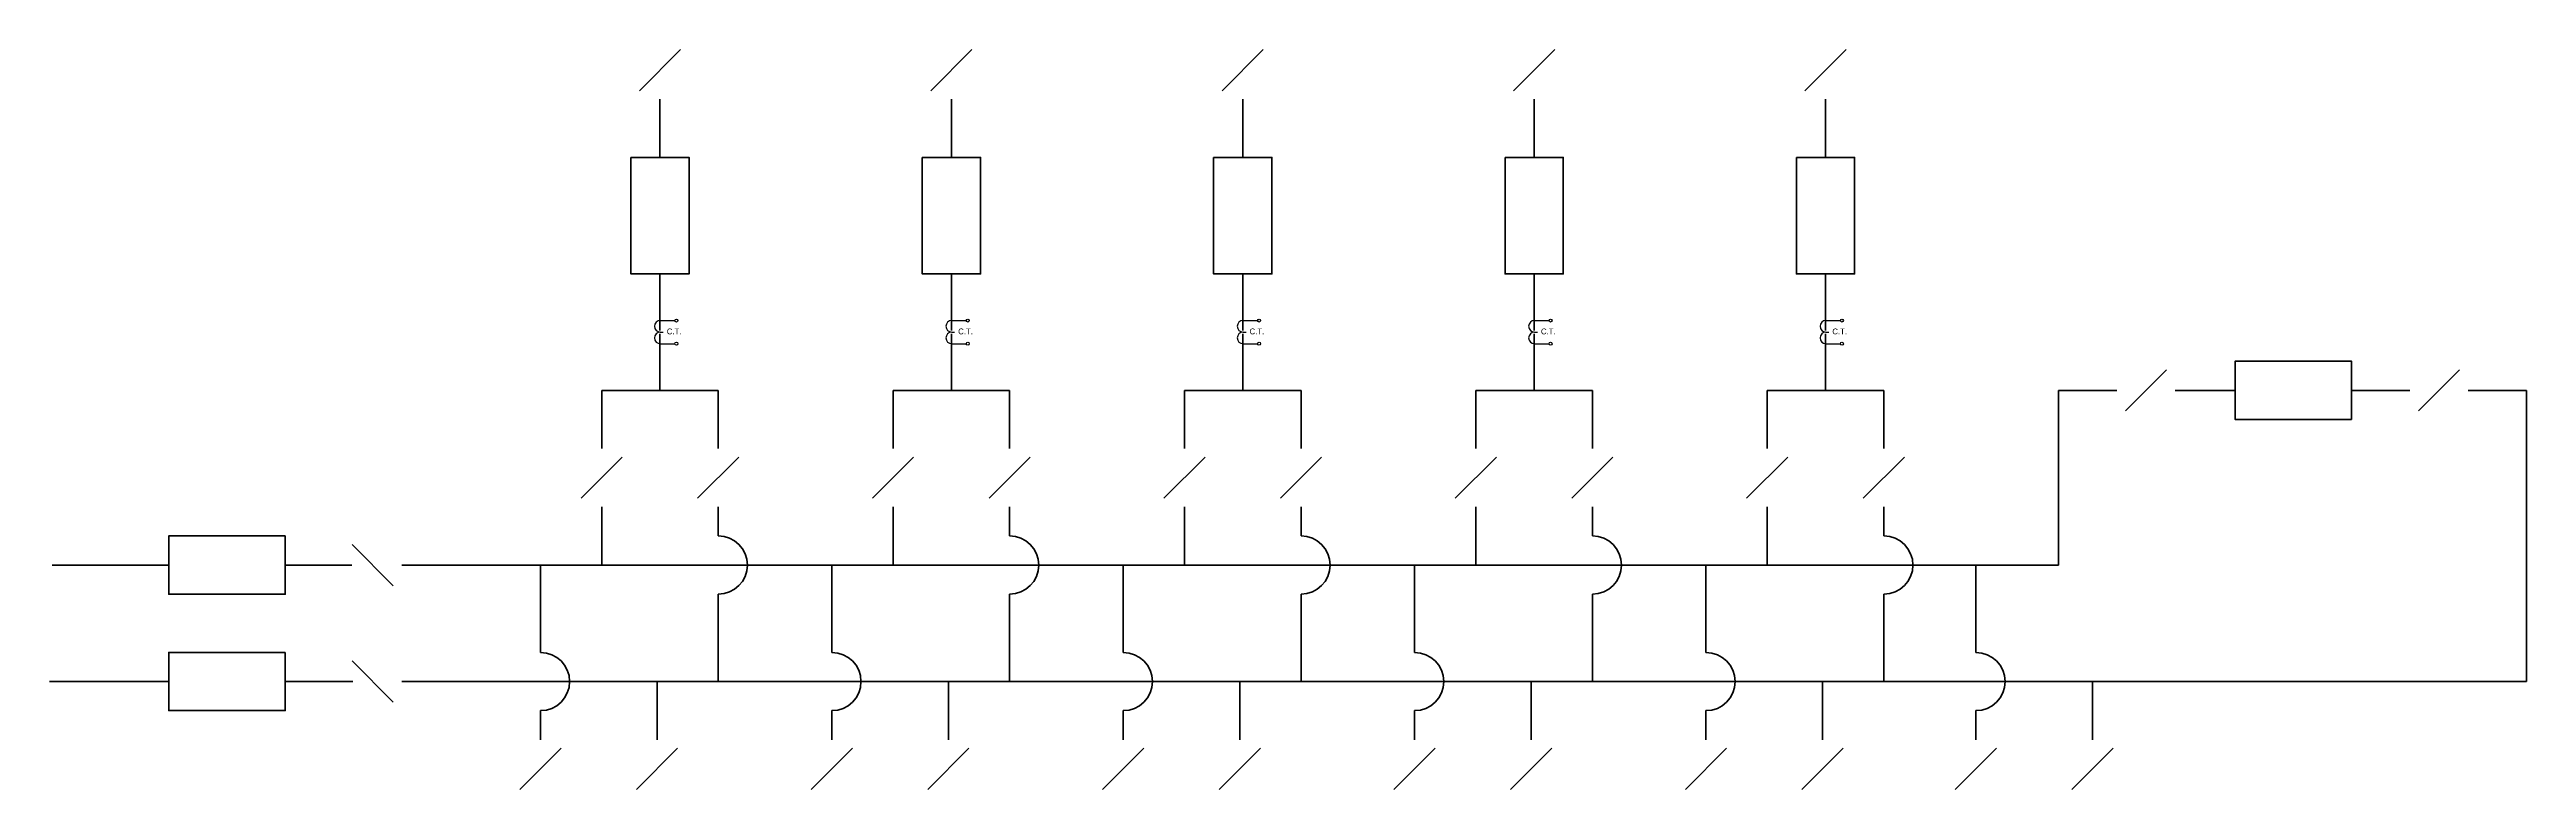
# Model space of a CAD drawing. Header units: millimetres. Extents: x -147 to 640, y -108 to 473.
# Drawn here: x 209.9 to 634.9, y 32.1 to 159.1 of the extents above; entities that cross this region are included whole.
import ezdxf
from ezdxf.enums import TextEntityAlignment as Align

# ---------------------------------------------------------------- set-up
doc = ezdxf.new("R2010")
doc.units = ezdxf.units.MM
doc.header["$MEASUREMENT"] = 0
doc.layers.add('MISC', color=7, linetype='Continuous')
doc.layers.add('SYMS', color=7, linetype='Continuous')
doc.styles.add('WD', font='txt')

# ---------------------------------------------------------------- blocks, each defined once
blk = doc.blocks.new('VXF1CT')
for p, q in [((-0.344, 0.25), (-0.032, 0.25)), ((-0.344, 0), (-0.281, 0)), ((-0.344, -0.25), (-0.032, -0.25))]:
    blk.add_line(p, q)
for centre in [(0, 0.249), (0, -0.249)]:
    blk.add_circle(centre, 0.0322)
for centre in [(-0.344, 0.125), (-0.344, -0.125)]:
    blk.add_arc(centre, 0.125, 90, 270)
at = {"linetype": 'Continuous', "style": 'WD', "flags": 8}
for tag, p in [('TERM02', (-0.045, 0.267)), ('TERM01', (-0.055, -0.231))]:
    blk.add_attdef(tag, text='', height=0.125, dxfattribs=at).set_placement(p, align=Align.RIGHT)
at = {"style": 'WD'}
blk.add_attdef('TYPE', text='', height=0.125, dxfattribs=at).set_placement((-0.047, -0.047), align=Align.CENTER)
at = {"linetype": 'Continuous', "style": 'WD', "flags": 9}
for tag, p in [('ASSYCODE', (-0.171, 0.119)), ('MFG', (-0.173, 0.143)), ('CAT', (-0.171, 0.162))]:
    blk.add_attdef(tag, text='', height=0.01, dxfattribs=at).set_placement(p, align=Align.CENTER)
at = {"style": 'WD'}
for tag, p, height, flags in [('FAMILY', (-0.196, 0.191), 0.01, 9), ('X2TERM02', (0, 0.281), 0.0125, 1), ('X1TERM02', (0.032, 0.249), 0.0125, 1), ('X8TERM01', (0, -0.283), 0.0125, 1), ('X1TERM01', (0.032, -0.251), 0.0125, 1)]:
    blk.add_attdef(tag, p, '', height=height, dxfattribs=dict(at, flags=flags))
blk.add_attdef('TAG1', (0.281, 0.031), '', height=0.125, dxfattribs=at)
at = {"style": 'WD', "width": 0.7}
blk.add_attdef('RATING1', (0.281, -0.125), '', height=0.125, dxfattribs=at)
for tag, p in [('INST', (-0.227, -0.422)), ('LOC', (-0.201, -0.601)), ('DESC1', (-0.201, -0.757)), ('DESC2', (-0.201, -0.914))]:
    blk.add_attdef(tag, text='', height=0.125, dxfattribs=at).set_placement(p, align=Align.CENTER)

msp = doc.modelspace()

# ---------------------------------------------------------------- linework, layer by layer
at = {"lineweight": 100}
for p, q in [((311.07, 152.06), (318.14, 159.13)), ((361.07, 152.06), (368.14, 159.13)), ((411.07, 152.06), (418.14, 159.13)), ((461.07, 152.06), (468.14, 159.13)), ((511.07, 152.06), (518.14, 159.13)), ((314.61, 150.6), (314.61, 140.6)), ((364.61, 150.6), (364.61, 140.6)), ((414.61, 150.6), (414.61, 140.6)), ((464.61, 150.6), (464.61, 140.6)), ((514.61, 150.6), (514.61, 140.6)), ((314.61, 140.6), (309.61, 140.6)), ((309.61, 140.6), (319.61, 140.6)), ((364.61, 140.6), (359.61, 140.6)), ((359.61, 140.6), (369.61, 140.6)), ((414.61, 140.6), (409.61, 140.6)), ((409.61, 140.6), (419.61, 140.6)), ((464.61, 140.6), (459.61, 140.6)), ((459.61, 140.6), (469.61, 140.6)), ((514.61, 140.6), (509.61, 140.6)), ((509.61, 140.6), (519.61, 140.6)), ((314.61, 120.6), (314.61, 110.88)), ((364.61, 120.6), (364.61, 110.88)), ((414.61, 120.6), (414.61, 110.88)), ((464.61, 120.6), (464.61, 110.88)), ((514.61, 120.6), (514.61, 110.88)), ((314.61, 110.31), (314.61, 100.6)), ((364.61, 110.31), (364.61, 100.6)), ((414.61, 110.31), (414.61, 100.6)), ((464.61, 110.31), (464.61, 100.6)), ((514.61, 110.31), (514.61, 100.6)), ((566.07, 97.06), (573.14, 104.13)), ((616.35, 97.06), (623.42, 104.13)), ((314.61, 100.6), (304.61, 100.6)), ((304.61, 100.6), (324.61, 100.6)), ((304.61, 100.6), (304.61, 90.6)), ((324.61, 100.6), (324.61, 90.6)), ((364.61, 100.6), (354.61, 100.6)), ((354.61, 100.6), (374.61, 100.6)), ((354.61, 100.6), (354.61, 90.6)), ((374.61, 100.6), (374.61, 90.6)), ((414.61, 100.6), (404.61, 100.6)), ((404.61, 100.6), (424.61, 100.6)), ((404.61, 100.6), (404.61, 90.6)), ((424.61, 100.6), (424.61, 90.6)), ((464.61, 100.6), (454.61, 100.6)), ((454.61, 100.6), (474.61, 100.6)), ((454.61, 100.6), (454.61, 90.6)), ((474.61, 100.6), (474.61, 90.6)), ((514.61, 100.6), (504.61, 100.6)), ((504.61, 100.6), (524.61, 100.6)), ((504.61, 100.6), (504.61, 90.6)), ((524.61, 100.6), (524.61, 90.6)), ((564.61, 100.6), (554.61, 100.6)), ((554.61, 100.6), (554.61, 70.6)), ((584.89, 100.6), (574.61, 100.6)), ((614.89, 100.6), (604.89, 100.6)), ((634.89, 100.6), (624.89, 100.6)), ((634.89, 100.6), (634.89, 70.6)), ((301.07, 82.06), (308.14, 89.13)), ((321.07, 82.06), (328.14, 89.13)), ((351.07, 82.06), (358.14, 89.13)), ((371.07, 82.06), (378.14, 89.13)), ((401.07, 82.06), (408.14, 89.13)), ((421.07, 82.06), (428.14, 89.13)), ((451.07, 82.06), (458.14, 89.13)), ((471.07, 82.06), (478.14, 89.13)), ((501.07, 82.06), (508.14, 89.13)), ((521.07, 82.06), (528.14, 89.13)), ((304.61, 80.6), (304.61, 70.6)), ((324.61, 80.6), (324.61, 75.6)), ((354.61, 80.6), (354.61, 70.6)), ((374.61, 80.6), (374.61, 75.6)), ((404.61, 80.6), (404.61, 70.6)), ((424.61, 80.6), (424.61, 75.6)), ((454.61, 80.6), (454.61, 70.6)), ((474.61, 80.6), (474.61, 75.6)), ((504.61, 80.6), (504.61, 70.6)), ((524.61, 80.6), (524.61, 75.6)), ((250.32, 70.6), (250.32, 75.6)), ((250.32, 75.6), (250.32, 65.6)), ((261.78, 74.13), (268.85, 67.06)), ((210.32, 70.6), (230.32, 70.6)), ((250.32, 70.6), (261.05, 70.6)), ((250.32, 70.6), (254.61, 70.6)), ((254.61, 70.6), (261.72, 70.6)), ((270.32, 70.6), (554.61, 70.6)), ((294.1, 55.6), (294.1, 70.6)), ((344.1, 55.6), (344.1, 70.6)), ((394.1, 55.6), (394.1, 70.6)), ((444.1, 55.6), (444.1, 70.6)), ((494.1, 55.6), (494.1, 70.6)), ((540.42, 55.6), (540.42, 70.6)), ((634.89, 70.6), (634.89, 50.6)), ((324.61, 65.6), (324.61, 50.6)), ((374.61, 65.6), (374.61, 50.6)), ((424.61, 65.6), (424.61, 50.6)), ((474.61, 65.6), (474.61, 50.6)), ((524.61, 65.6), (524.61, 50.6)), ((250.32, 50.6), (250.32, 55.6)), ((250.32, 55.6), (250.32, 45.6)), ((261.78, 54.13), (268.85, 47.06)), ((209.86, 50.6), (230.32, 50.6)), ((250.32, 50.6), (254.61, 50.6)), ((254.61, 50.6), (261.9, 50.6)), ((270.32, 50.6), (554.61, 50.6)), ((314.1, 40.6), (314.1, 50.6)), ((364.1, 40.6), (364.1, 50.6)), ((414.1, 40.6), (414.1, 50.6)), ((464.1, 40.6), (464.1, 50.6)), ((514.1, 40.6), (514.1, 50.6)), ((634.89, 50.6), (554.61, 50.6)), ((560.42, 40.6), (560.42, 50.6)), ((294.1, 40.6), (294.1, 45.6)), ((344.1, 40.6), (344.1, 45.6)), ((394.1, 40.6), (394.1, 45.6)), ((444.1, 40.6), (444.1, 45.6)), ((494.1, 40.6), (494.1, 45.6)), ((540.42, 40.6), (540.42, 45.6)), ((297.63, 39.13), (290.56, 32.06)), ((317.63, 39.13), (310.56, 32.06)), ((347.63, 39.13), (340.56, 32.06)), ((367.63, 39.13), (360.56, 32.06)), ((397.63, 39.13), (390.56, 32.06)), ((417.63, 39.13), (410.56, 32.06)), ((447.63, 39.13), (440.56, 32.06)), ((467.63, 39.13), (460.56, 32.06)), ((497.63, 39.13), (490.56, 32.06)), ((517.63, 39.13), (510.56, 32.06)), ((543.96, 39.13), (536.88, 32.06)), ((563.96, 39.13), (556.88, 32.06))]:
    msp.add_line(p, q, dxfattribs=at)
for points in [[(309.61, 140.6), (319.61, 140.6), (319.61, 120.6), (309.61, 120.6)], [(359.61, 140.6), (369.61, 140.6), (369.61, 120.6), (359.61, 120.6)], [(409.61, 140.6), (419.61, 140.6), (419.61, 120.6), (409.61, 120.6)], [(459.61, 140.6), (469.61, 140.6), (469.61, 120.6), (459.61, 120.6)], [(509.61, 140.6), (519.61, 140.6), (519.61, 120.6), (509.61, 120.6)], [(604.89, 95.6), (604.89, 105.6), (584.89, 105.6), (584.89, 95.6)], [(250.32, 75.6), (250.32, 65.6), (230.32, 65.6), (230.32, 75.6)], [(250.32, 55.6), (250.32, 45.6), (230.32, 45.6), (230.32, 55.6)]]:
    msp.add_lwpolyline(points, close=True, dxfattribs=at)
for centre in [(324.61, 70.6), (374.61, 70.6), (424.61, 70.6), (474.61, 70.6), (524.61, 70.6), (294.1, 50.6), (344.1, 50.6), (394.1, 50.6), (444.1, 50.6), (494.1, 50.6), (540.42, 50.6)]:
    msp.add_arc(centre, 5, 270, 90, dxfattribs=at)

# ---------------------------------------------------------------- block references
at = {"layer": 'SYMS', "lineweight": 100}
ref = msp.add_blockref('VXF1CT', (317.42, 110.6), dxfattribs=dict(at, xscale=8, yscale=8, zscale=8))
ref.add_attrib('TYPE', 'C.T.', dxfattribs={"layer": 'MISC', "height": 1, "style": 'WD'}).set_placement((317.04, 110.22), align=Align.CENTER)
ref = msp.add_blockref('VXF1CT', (367.42, 110.6), dxfattribs=dict(at, xscale=8, yscale=8, zscale=8))
ref.add_attrib('TYPE', 'C.T.', dxfattribs={"layer": 'MISC', "height": 1, "style": 'WD'}).set_placement((367.04, 110.22), align=Align.CENTER)
ref = msp.add_blockref('VXF1CT', (417.42, 110.6), dxfattribs=dict(at, xscale=8, yscale=8, zscale=8))
ref.add_attrib('TYPE', 'C.T.', dxfattribs={"layer": 'MISC', "height": 1, "style": 'WD'}).set_placement((417.04, 110.22), align=Align.CENTER)
ref = msp.add_blockref('VXF1CT', (467.42, 110.6), dxfattribs=dict(at, xscale=8, yscale=8, zscale=8))
ref.add_attrib('TYPE', 'C.T.', dxfattribs={"layer": 'MISC', "height": 1, "style": 'WD'}).set_placement((467.04, 110.22), align=Align.CENTER)
ref = msp.add_blockref('VXF1CT', (517.42, 110.6), dxfattribs=dict(at, xscale=8, yscale=8, zscale=8))
ref.add_attrib('TYPE', 'C.T.', dxfattribs={"layer": 'MISC', "height": 1, "style": 'WD'}).set_placement((517.04, 110.22), align=Align.CENTER)

doc.saveas('drawing.dxf')
